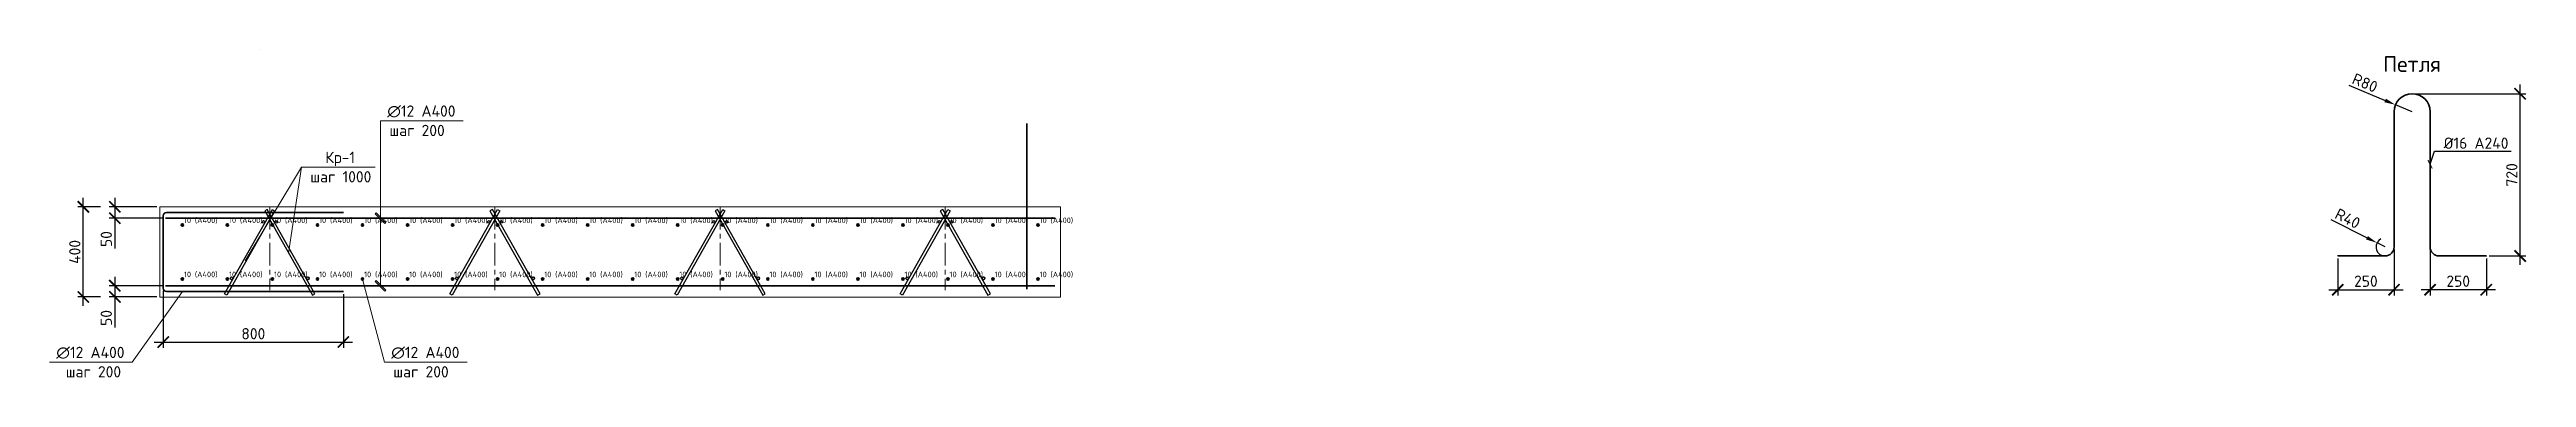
# Model space of a CAD drawing. Header units: metres. Extents: x 416248 to 529006, y -196572 to -135632.
# Drawn here: x 445258 to 456258, y -162411 to -160956 of the extents above; entities that cross this region are included whole.
import ezdxf
from ezdxf import colors
from ezdxf.entities.mleader import LeaderData, LeaderLine
from ezdxf.math import Vec2, Vec3

# ---------------------------------------------------------------- set-up
doc = ezdxf.new("R2010")
doc.units = ezdxf.units.M
doc.header["$PDSIZE"] = 1
doc.linetypes.add('CENTER', pattern=[16, 10, -2, 2, -2])
doc.layers.get('0').update_dxf_attribs({"lineweight": 0})
doc.layers.get('Defpoints').update_dxf_attribs({"color": 3})
for name, color, linetype, lineweight in [('арматура', 7, 'Continuous', 50), ('второстепенные', 7, 'Continuous', 25), ('выноски', 7, 'Continuous', 15), ('опалубка', 7, 'Continuous', 13), ('оси', 7, 'CENTER', 13), ('основная конструкция', 7, 'Continuous', 50), ('размеры', 7, 'Continuous', 15), ('текст', 7, 'Continuous', 18), ('штриховка', 7, 'Continuous', 9)]:
    doc.layers.add(name, color=color, linetype=linetype, lineweight=lineweight)
doc.layers.add('помощь', color=1, linetype='Continuous', lineweight=0, plot=False)
doc.styles.add('GOST 2.304', font='CS_Gost2304.shx')
doc.styles.add('ISOCPEUR', font='isocpeur.ttf')
doc.styles.add('СПДС', font='isocpeur.ttf')
doc.dimstyles.new('SPDS', dxfattribs={"dimscale": 10, "dimtxt": 2.5, "dimasz": 2.5, "dimexe": 1.25, "dimexo": 0.625, "dimtad": 1, "dimdec": 0, "dimrnd": 0.001, "dimtxsty": 'GOST 2.304', "dimblk": 'ARCHTICK', "dimblk1": 'ARCHTICK', "dimblk2": 'ARCHTICK', "dimcen": 2.5, "dimdle": 2, "dimadec": 0, "dimazin": 2, "dimtfac": 0.75, "dimtdec": 4, "dimtmove": 1, "dimatfit": 3, "dimfxl": 1, "dimtolj": 1, "dimarcsym": 1})

# ---------------------------------------------------------------- blocks, each defined once
blk = doc.blocks.new('*U2')
at = {"layer": 'штриховка', "ltscale": 10}
h = blk.add_hatch(color=256, dxfattribs=at)
edge = h.paths.add_edge_path()
edge.add_arc((0, 0), 5, 0, 360)
at = {"layer": 'арматура', "ltscale": 10}
blk.add_circle((0, 0), 5, dxfattribs=at)
at = {"layer": 'помощь', "ltscale": 10, "style": 'СПДС'}
blk.add_text('10 (А400)', height=25, dxfattribs=at).set_placement((7, 8))
blk = doc.blocks.new('*U27')
at = {"layer": 'арматура', "ltscale": 10}
blk.add_blockref('*U2', (0, 0), dxfattribs=at)
blk = doc.blocks.new('*U28')
at = {"layer": 'арматура', "color": 0, "linetype": 'ByBlock', "lineweight": -2, "transparency": 16777216}
for p in [(0, 0), (200, 0), (400, 0), (600, 0), (800, 0), (1000, 0), (1200, 0), (1400, 0), (1600, 0), (1800, 0), (2000, 0), (2200, 0), (2400, 0), (2600, 0), (2800, 0), (3000, 0), (3200, 0), (3400, 0), (3600, 0), (3800, 0)]:
    blk.add_blockref('*U27', p, dxfattribs=at)
blk = doc.blocks.new('*U29')
at = {"layer": 'арматура', "ltscale": 10}
blk.add_blockref('*U2', (0, 0), dxfattribs=at)
blk = doc.blocks.new('*U30')
at = {"layer": 'арматура', "color": 0, "linetype": 'ByBlock', "lineweight": -2, "transparency": 16777216}
for p in [(0, 0), (200, 0), (400, 0), (600, 0), (800, 0), (1000, 0), (1200, 0), (1400, 0), (1600, 0), (1800, 0), (2000, 0), (2200, 0), (2400, 0), (2600, 0), (2800, 0), (3000, 0), (3200, 0), (3400, 0), (3600, 0), (3800, 0)]:
    blk.add_blockref('*U29', p, dxfattribs=at)
blk = doc.blocks.new('_ArchTick')
at = {"color": 0, "linetype": 'ByBlock', "lineweight": 30, "const_width": 0.15}
blk.add_lwpolyline([(-0.5, -0.5), (0.5, 0.5)], dxfattribs=at)
blk = doc.blocks.new('*D32')
at = {"layer": 'Defpoints', "color": 0, "ltscale": 100, "transparency": 16777216}
for p in [(445773, -162004), (445548, -162054), (445748, -162054)]:
    blk.add_point(p, dxfattribs=at)
at = {"layer": 'размеры', "color": 0, "lineweight": -2, "ltscale": 100, "transparency": 16777216}
for p, q in [((445760, -162004), (445523, -162004)), ((445548, -161964), (445548, -162054)), ((445735, -162054), (445523, -162054)), ((445548, -162054), (445548, -162189))]:
    blk.add_line(p, q, dxfattribs=at)
at = {"layer": 'размеры', "color": 0, "lineweight": -2, "ltscale": 100, "transparency": 16777216, "xscale": 50, "yscale": 50, "zscale": 50}
for p, rotation in [((445548, -162004), 90), ((445548, -162054), 270)]:
    blk.add_blockref('_ArchTick', p, dxfattribs=dict(at, rotation=rotation))
at = {"layer": 'размеры', "color": 0, "ltscale": 100, "transparency": 16777216, "insert": (445510, -162147), "char_height": 50, "attachment_point": 5, "rotation": 90, "style": 'ISOCPEUR'}
blk.add_mtext('\\A1;50', dxfattribs=at)
blk = doc.blocks.new('*D33')
at = {"layer": 'Defpoints', "color": 0, "ltscale": 100, "transparency": 16777216}
for p in [(445748, -161654), (445548, -161704), (445773, -161704)]:
    blk.add_point(p, dxfattribs=at)
at = {"layer": 'размеры', "color": 0, "lineweight": -2, "ltscale": 100, "transparency": 16777216}
for p, q in [((445735, -161654), (445523, -161654)), ((445548, -161614), (445548, -161704)), ((445760, -161704), (445523, -161704)), ((445548, -161704), (445548, -161839))]:
    blk.add_line(p, q, dxfattribs=at)
at = {"layer": 'размеры', "color": 0, "lineweight": -2, "ltscale": 100, "transparency": 16777216, "xscale": 50, "yscale": 50, "zscale": 50}
for p, rotation in [((445548, -161654), 90), ((445548, -161704), 270)]:
    blk.add_blockref('_ArchTick', p, dxfattribs=dict(at, rotation=rotation))
at = {"layer": 'размеры', "color": 0, "ltscale": 100, "transparency": 16777216, "insert": (445510, -161797), "char_height": 50, "attachment_point": 5, "rotation": 90, "style": 'ISOCPEUR'}
blk.add_mtext('\\A1;50', dxfattribs=at)
blk = doc.blocks.new('*D31')
at = {"layer": 'Defpoints', "color": 0, "ltscale": 100, "transparency": 16777216}
for p in [(445408, -161654), (445498, -161654), (445498, -162054)]:
    blk.add_point(p, dxfattribs=at)
at = {"layer": 'размеры', "color": 0, "lineweight": -2, "ltscale": 100, "transparency": 16777216}
for p, q in [((445485, -161654), (445383, -161654)), ((445408, -162094), (445408, -161614)), ((445485, -162054), (445383, -162054))]:
    blk.add_line(p, q, dxfattribs=at)
at = {"layer": 'размеры', "color": 0, "lineweight": -2, "ltscale": 100, "transparency": 16777216, "xscale": 50, "yscale": 50, "zscale": 50}
for p, rotation in [((445408, -161654), 90), ((445408, -162054), 270)]:
    blk.add_blockref('_ArchTick', p, dxfattribs=dict(at, rotation=rotation))
at = {"layer": 'размеры', "color": 0, "ltscale": 100, "transparency": 16777216, "insert": (445370, -161854), "char_height": 50, "attachment_point": 5, "rotation": 90, "style": 'ISOCPEUR'}
blk.add_mtext('\\A1;400', dxfattribs=at)
blk = doc.blocks.new('*D34')
at = {"layer": 'Defpoints', "color": 0, "ltscale": 100, "transparency": 16777216}
for p in [(445763, -162014), (446563, -162029), (446563, -162254)]:
    blk.add_point(p, dxfattribs=at)
at = {"layer": 'размеры', "color": 0, "lineweight": -2, "ltscale": 100, "transparency": 16777216}
for p, q in [((445763, -162027), (445763, -162279)), ((446563, -162042), (446563, -162279)), ((445723, -162254), (446603, -162254))]:
    blk.add_line(p, q, dxfattribs=at)
at = {"layer": 'размеры', "color": 0, "lineweight": -2, "ltscale": 100, "transparency": 16777216, "xscale": 50, "yscale": 50, "zscale": 50, "rotation": 180}
blk.add_blockref('_ArchTick', (445763, -162254), dxfattribs=at)
at = {"layer": 'размеры', "color": 0, "lineweight": -2, "ltscale": 100, "transparency": 16777216, "xscale": 50, "yscale": 50, "zscale": 50}
blk.add_blockref('_ArchTick', (446563, -162254), dxfattribs=at)
at = {"layer": 'размеры', "color": 0, "ltscale": 100, "transparency": 16777216, "insert": (446163, -162217), "char_height": 50, "attachment_point": 5, "style": 'ISOCPEUR'}
blk.add_mtext('\\A1;800', dxfattribs=at)
blk = doc.blocks.new('*D41')
at = {"layer": 'Defpoints', "color": 0, "ltscale": 100, "transparency": 16777216}
for p in [(455676, -161201), (455750, -161232)]:
    blk.add_point(p, dxfattribs=at)
at = {"layer": 'размеры', "color": 0, "lineweight": -2, "ltscale": 100, "transparency": 16777216}
for p, q in [((455469, -161114), (455630, -161182)), ((455750, -161232), (455676, -161201))]:
    blk.add_line(p, q, dxfattribs=at)
at = {"layer": 'размеры', "color": 0, "ltscale": 100, "transparency": 16777216}
blk.add_solid([(455634, -161174), (455627, -161190), (455676, -161201)], dxfattribs=at)
at = {"layer": 'размеры', "color": 0, "ltscale": 100, "transparency": 16777216, "insert": (455541, -161104), "char_height": 50, "attachment_point": 5, "rotation": 337.337, "style": 'ISOCPEUR'}
blk.add_mtext('\\A1;R80', dxfattribs=at)
blk = doc.blocks.new('*D42')
at = {"layer": 'Defpoints', "color": 0, "ltscale": 100, "transparency": 16777216}
for p in [(455595, -161814), (455630, -161832)]:
    blk.add_point(p, dxfattribs=at)
at = {"layer": 'размеры', "color": 0, "lineweight": -2, "ltscale": 100, "transparency": 16777216}
for p, q in [((455390, -161710), (455550, -161791)), ((455630, -161832), (455595, -161814))]:
    blk.add_line(p, q, dxfattribs=at)
blk.add_arc((455630, -161832), 40, 117.2725, 252.0951, dxfattribs=at)
at = {"layer": 'размеры', "color": 0, "ltscale": 100, "transparency": 16777216}
blk.add_solid([(455554, -161784), (455546, -161799), (455595, -161814)], dxfattribs=at)
at = {"layer": 'размеры', "color": 0, "ltscale": 100, "transparency": 16777216, "insert": (455464, -161706), "char_height": 50, "attachment_point": 5, "rotation": 333.0823, "style": 'ISOCPEUR'}
blk.add_mtext('\\A1;R40', dxfattribs=at)
blk = doc.blocks.new('*D43')
at = {"layer": 'Defpoints', "color": 0, "ltscale": 100, "transparency": 16777216}
for p in [(455420, -161872), (455670, -161832), (455670, -162022)]:
    blk.add_point(p, dxfattribs=at)
at = {"layer": 'размеры', "color": 0, "lineweight": -2, "ltscale": 100, "transparency": 16777216}
for p, q in [((455420, -161884), (455420, -162047)), ((455670, -161844), (455670, -162047)), ((455380, -162022), (455710, -162022))]:
    blk.add_line(p, q, dxfattribs=at)
at = {"layer": 'размеры', "color": 0, "lineweight": -2, "ltscale": 100, "transparency": 16777216, "xscale": 50, "yscale": 50, "zscale": 50, "rotation": 180}
blk.add_blockref('_ArchTick', (455420, -162022), dxfattribs=at)
at = {"layer": 'размеры', "color": 0, "lineweight": -2, "ltscale": 100, "transparency": 16777216, "xscale": 50, "yscale": 50, "zscale": 50}
blk.add_blockref('_ArchTick', (455670, -162022), dxfattribs=at)
at = {"layer": 'размеры', "color": 0, "ltscale": 100, "transparency": 16777216, "insert": (455545, -161984), "char_height": 50, "attachment_point": 5, "style": 'ISOCPEUR'}
blk.add_mtext('\\A1;250', dxfattribs=at)
blk = doc.blocks.new('*D44')
at = {"layer": 'Defpoints', "color": 0, "ltscale": 100, "transparency": 16777216}
for p in [(455830, -161832), (456080, -161872), (455830, -162022)]:
    blk.add_point(p, dxfattribs=at)
at = {"layer": 'размеры', "color": 0, "lineweight": -2, "ltscale": 100, "transparency": 16777216}
for p, q in [((455830, -161844), (455830, -162047)), ((456080, -161884), (456080, -162047)), ((456120, -162022), (455790, -162022))]:
    blk.add_line(p, q, dxfattribs=at)
at = {"layer": 'размеры', "color": 0, "lineweight": -2, "ltscale": 100, "transparency": 16777216, "xscale": 50, "yscale": 50, "zscale": 50, "rotation": 180}
blk.add_blockref('_ArchTick', (455830, -162022), dxfattribs=at)
at = {"layer": 'размеры', "color": 0, "lineweight": -2, "ltscale": 100, "transparency": 16777216, "xscale": 50, "yscale": 50, "zscale": 50}
blk.add_blockref('_ArchTick', (456080, -162022), dxfattribs=at)
at = {"layer": 'размеры', "color": 0, "ltscale": 100, "transparency": 16777216, "insert": (455955, -161984), "char_height": 50, "attachment_point": 5, "style": 'ISOCPEUR'}
blk.add_mtext('\\A1;250', dxfattribs=at)
blk = doc.blocks.new('*D45')
at = {"layer": 'Defpoints', "color": 0, "ltscale": 100, "transparency": 16777216}
for p in [(455750, -161152), (456230, -161152), (456080, -161872)]:
    blk.add_point(p, dxfattribs=at)
at = {"layer": 'размеры', "color": 0, "lineweight": -2, "ltscale": 100, "transparency": 16777216}
for p, q in [((455763, -161152), (456255, -161152)), ((456230, -161912), (456230, -161112)), ((456093, -161872), (456255, -161872))]:
    blk.add_line(p, q, dxfattribs=at)
at = {"layer": 'размеры', "color": 0, "lineweight": -2, "ltscale": 100, "transparency": 16777216, "xscale": 50, "yscale": 50, "zscale": 50}
for p, rotation in [((456230, -161152), 90), ((456230, -161872), 270)]:
    blk.add_blockref('_ArchTick', p, dxfattribs=dict(at, rotation=rotation))
at = {"layer": 'размеры', "color": 0, "ltscale": 100, "transparency": 16777216, "insert": (456193, -161512), "char_height": 50, "attachment_point": 5, "rotation": 90, "style": 'ISOCPEUR'}
blk.add_mtext('\\A1;720', dxfattribs=at)
blk = doc.blocks.new('каркасы')
at = {"layer": 'второстепенные', "ltscale": 10}
for points in [[(318737, 71676), (318949, 72050), (318959, 72044), (318747, 71670)], [(319138, 71676), (318926, 72050), (318915, 72044), (319127, 71670)]]:
    blk.add_lwpolyline(points, close=True, dxfattribs=at)
for centre in [(318910, 71995), (318965, 71995), (318768, 71745), (319107, 71745)]:
    blk.add_circle(centre, 6, dxfattribs=at)
at = {"layer": 'оси', "ltscale": 10}
blk.add_lwpolyline([(318937, 72062), (318937, 71692)], dxfattribs=at)
at = {"layer": 'помощь', "ltscale": 10}
blk.add_circle((319107, 71745), 7, dxfattribs=at)
blk = doc.blocks.new('*U57')
at = {"layer": 'второстепенные', "lineweight": 90}
blk.add_blockref('каркасы', (-318937, -71860), dxfattribs=at)
blk = doc.blocks.new('*U58')
at = {"layer": 'арматура', "color": 0, "linetype": 'ByBlock', "lineweight": -2, "transparency": 16777216}
for p in [(0, 0), (1000, 0), (2000, 0), (3000, 0)]:
    blk.add_blockref('*U57', p, dxfattribs=at)

msp = doc.modelspace()

# ---------------------------------------------------------------- linework, layer by layer
at = {"layer": 'арматура'}
msp.add_lwpolyline([(455420.13, -161871.99), (455420.13, -161871.99), (455630.29, -161871.99, 0.41421356), (455670.29, -161831.99), (455670.29, -161521.99), (455670.29, -161231.99, -0.41421356), (455750.29, -161151.99, -0.41421356), (455830.29, -161231.99), (455830.29, -161521.99), (455830.29, -161831.99, 0.41421356), (455870.29, -161871.99), (456080.46, -161871.99), (456080.46, -161871.99)], format="xyb", dxfattribs=at)
at = {"layer": 'арматура', "ltscale": 10}
msp.add_lwpolyline([(449597.87, -161284.42), (449597.87, -162019.42)], dxfattribs=at)
at = {"layer": 'выноски', "linetype": 'Continuous', "ltscale": 10}
for p, q in [((446727.78, -161272.04), (447094.9, -161272.04)), ((446727.78, -162004.42), (446727.78, -161272.04)), ((446126.54, -161893.57), (446376.66, -161477.6)), ((446319.62, -161859.15), (446376.66, -161477.6)), ((446376.66, -161477.6), (446703.78, -161477.6)), ((445849.09, -162029.42), (445625.06, -162342.86)), ((446647.87, -161974.42), (446745.34, -162342.86)), ((445625.06, -162342.86), (445257.94, -162342.86)), ((446745.34, -162342.86), (447112.46, -162342.86))]:
    msp.add_line(p, q, dxfattribs=at)
at = {"layer": 'выноски'}
msp.add_lwpolyline([(446192.45, -160956.38), (446192.46, -160956.38)], dxfattribs=at)
at = {"layer": 'выноски', "linetype": 'Continuous', "ltscale": 10}
for points in [[(446746.87, -161727.75), (446751.11, -161723.51), (446708.69, -161681.08), (446704.44, -161685.33)], [(446746.87, -162027.75), (446751.11, -162023.51), (446708.69, -161981.08), (446704.44, -161985.33)]]:
    msp.add_lwpolyline(points, close=True, dxfattribs=at)
at = {"layer": 'опалубка', "ltscale": 200}
msp.add_lwpolyline([(445747.87, -162054.42), (449747.87, -162054.42), (449747.87, -161654.42), (445747.87, -161654.42)], close=True, dxfattribs=at)
at = {"layer": 'основная конструкция', "ltscale": 10}
msp.add_lwpolyline([(446562.87, -161679.42), (445777.87, -161679.42, 0.41421356), (445762.87, -161694.42), (445762.87, -162014.42, 0.41421356), (445777.87, -162029.42), (446562.87, -162029.42)], format="xyb", dxfattribs=at)
for points in [[(445772.87, -161704.42), (449722.87, -161704.42)], [(445772.87, -162004.42), (449722.87, -162004.42)]]:
    msp.add_lwpolyline(points, dxfattribs=at)

# ---------------------------------------------------------------- block references
at = {"layer": 'арматура'}
for name, p in [('*U28', (445847.87, -161734.42)), ('*U30', (445847.87, -161974.42))]:
    msp.add_blockref(name, p, dxfattribs=at)
at = {"layer": 'арматура', "lineweight": 90}
msp.add_blockref('*U58', (446235.64, -161856.19), dxfattribs=at)

# ---------------------------------------------------------------- texts
at = {"layer": 'выноски', "linetype": 'Continuous', "ltscale": 10, "char_height": 50, "attachment_point": 1, "style": 'ISOCPEUR'}
for s, insert, width in [('∅12 А400', (446757.78, -161204.04), 471.4286), ('\\f|b0|i0|c0|p34;\\W1.0000000000;\\T1.0000000000;\\o\\lшаг 200', (446767.3, -161290.04), 378.5714), ('\\f|b0|i0|c0|p34;\\W1.0000000000;\\T1.0000000000;\\o\\lКр-1', (446482.24, -161409.6), 219.0476), ('\\f|b0|i0|c0|p34;\\W1.0000000000;\\T1.0000000000;\\o\\lшаг 1000', (446416.18, -161495.6), 416.6667), ('∅12 А400', (445287.94, -162274.86), 471.4286), ('\\f|b0|i0|c0|p34;\\W1.0000000000;\\T1.0000000000;\\o\\lшаг 200', (445329.97, -162360.86), 378.5714), ('∅12 А400', (446775.34, -162274.86), 471.4286), ('\\f|b0|i0|c0|p34;\\W1.0000000000;\\T1.0000000000;\\o\\lшаг 200', (446784.87, -162360.86), 378.5714)]:
    msp.add_mtext(s, dxfattribs=dict(at, insert=insert, width=width))
at = {"layer": 'текст', "ltscale": 0.02, "insert": (455750.29, -161020.41), "char_height": 70, "width": 451.85, "attachment_point": 5, "style": 'ISOCPEUR'}
msp.add_mtext('\\pxqc;Петля', dxfattribs=at)

# ---------------------------------------------------------------- dimensions: what is measured, and where the dimension line sits
at = {"layer": 'размеры', "ltscale": 100}
for center, mpoint, picture, middle in [((455750.29, -161231.99), (455676.47, -161201.16), '*D41', (455540.97, -161103.94)), ((455630.29, -161831.99), (455594.63, -161813.88), '*D42', (455464.48, -161705.74))]:
    dim = msp.add_radius_dim(center=center, mpoint=mpoint, dimstyle='SPDS', override={"dimscale": 20, "dimtxsty": 'ISOCPEUR', "dimsah": 1, "dimtmove": 0}, dxfattribs=at)
    dim.commit()
    dim.dimension.update_dxf_attribs({"geometry": picture, "text_midpoint": middle})
for base, p1, p2, picture, middle in [((456230.46, -161151.99), (456080.46, -161871.99), (455750.29, -161151.99), '*D45', (456192.96, -161511.99)), ((445407.87, -161654.42), (445497.87, -162054.42), (445497.87, -161654.42), '*D31', (445370.37, -161854.42)), ((445547.87, -161704.42), (445747.87, -161654.42), (445772.87, -161704.42), '*D33', (445510.37, -161796.92)), ((445547.87, -162054.42), (445772.87, -162004.42), (445747.87, -162054.42), '*D32', (445510.37, -162146.92))]:
    dim = msp.add_linear_dim(base=base, p1=p1, p2=p2, angle=90, dimstyle='SPDS', override={"dimscale": 20, "dimtxsty": 'ISOCPEUR', "dimtmove": 0}, dxfattribs=at)
    dim.commit()
    dim.dimension.update_dxf_attribs({"geometry": picture, "text_midpoint": middle})
for base, p1, p2, picture, middle in [((455670.29, -162021.99), (455420.13, -161871.99), (455670.29, -161831.99), '*D43', (455545.21, -161984.49)), ((455830.29, -162021.99), (456080.46, -161871.99), (455830.29, -161831.99), '*D44', (455955.38, -161984.49)), ((446562.87, -162254.42), (445762.87, -162014.42), (446562.87, -162029.42), '*D34', (446162.87, -162216.92))]:
    dim = msp.add_linear_dim(base=base, p1=p1, p2=p2, dimstyle='SPDS', override={"dimscale": 20, "dimtxsty": 'ISOCPEUR', "dimtmove": 0}, dxfattribs=at)
    dim.commit()
    dim.dimension.update_dxf_attribs({"geometry": picture, "text_midpoint": middle})

# ---------------------------------------------------------------- leaders
at = {"layer": 'выноски'}
ml = msp.add_multileader_mtext('Standard', dxfattribs=at)
ml.set_content('%%C16 А240', color=256, style='ISOCPEUR')
ml.set_leader_properties()
ml.set_arrow_properties(name='ARCHTICK')
ml.build(insert=Vec2(0, 0))
ml.multileader.update_dxf_attribs({"text_left_attachment_type": 6, "text_right_attachment_type": 6, "dogleg_length": 0.05, "arrow_head_size": 30, "scale": 20})
ctx = ml.context
ctx.base_point, ctx.scale, ctx.char_height, ctx.arrow_head_size, ctx.landing_gap_size, ctx.plane_origin = Vec3(455850.72, -161406.46), 20, 50, 30, 40, Vec3(455751.84, -161578.88)
ctx.left_attachment, ctx.right_attachment = 6, 6
notes = []
notes.append((ctx, [(0, (1, 1, 0), (455849.72, -161406.46), (1, 0), 1, [(0, [(455830.29, -161465.33)], 0, [])])]))
ctx.mtext.insert, ctx.mtext.flow_direction = Vec3(455890.72, -161346.46), 5
for ctx, leaders in notes:
    for number, flags, end, landing, length, lines in leaders:
        leader = LeaderData()
        leader.index, (leader.has_last_leader_line, leader.has_dogleg_vector, leader.attachment_direction) = number, flags
        leader.last_leader_point, leader.dogleg_vector, leader.dogleg_length = Vec3(end), Vec3(landing), length
        for number, points, colour, breaks in lines:
            line = LeaderLine()
            line.index, line.vertices, line.color, line.breaks = number, Vec3.list(points), colors.encode_raw_color(colour), breaks
            leader.lines.append(line)
        ctx.leaders.append(leader)

doc.saveas('drawing.dxf')
